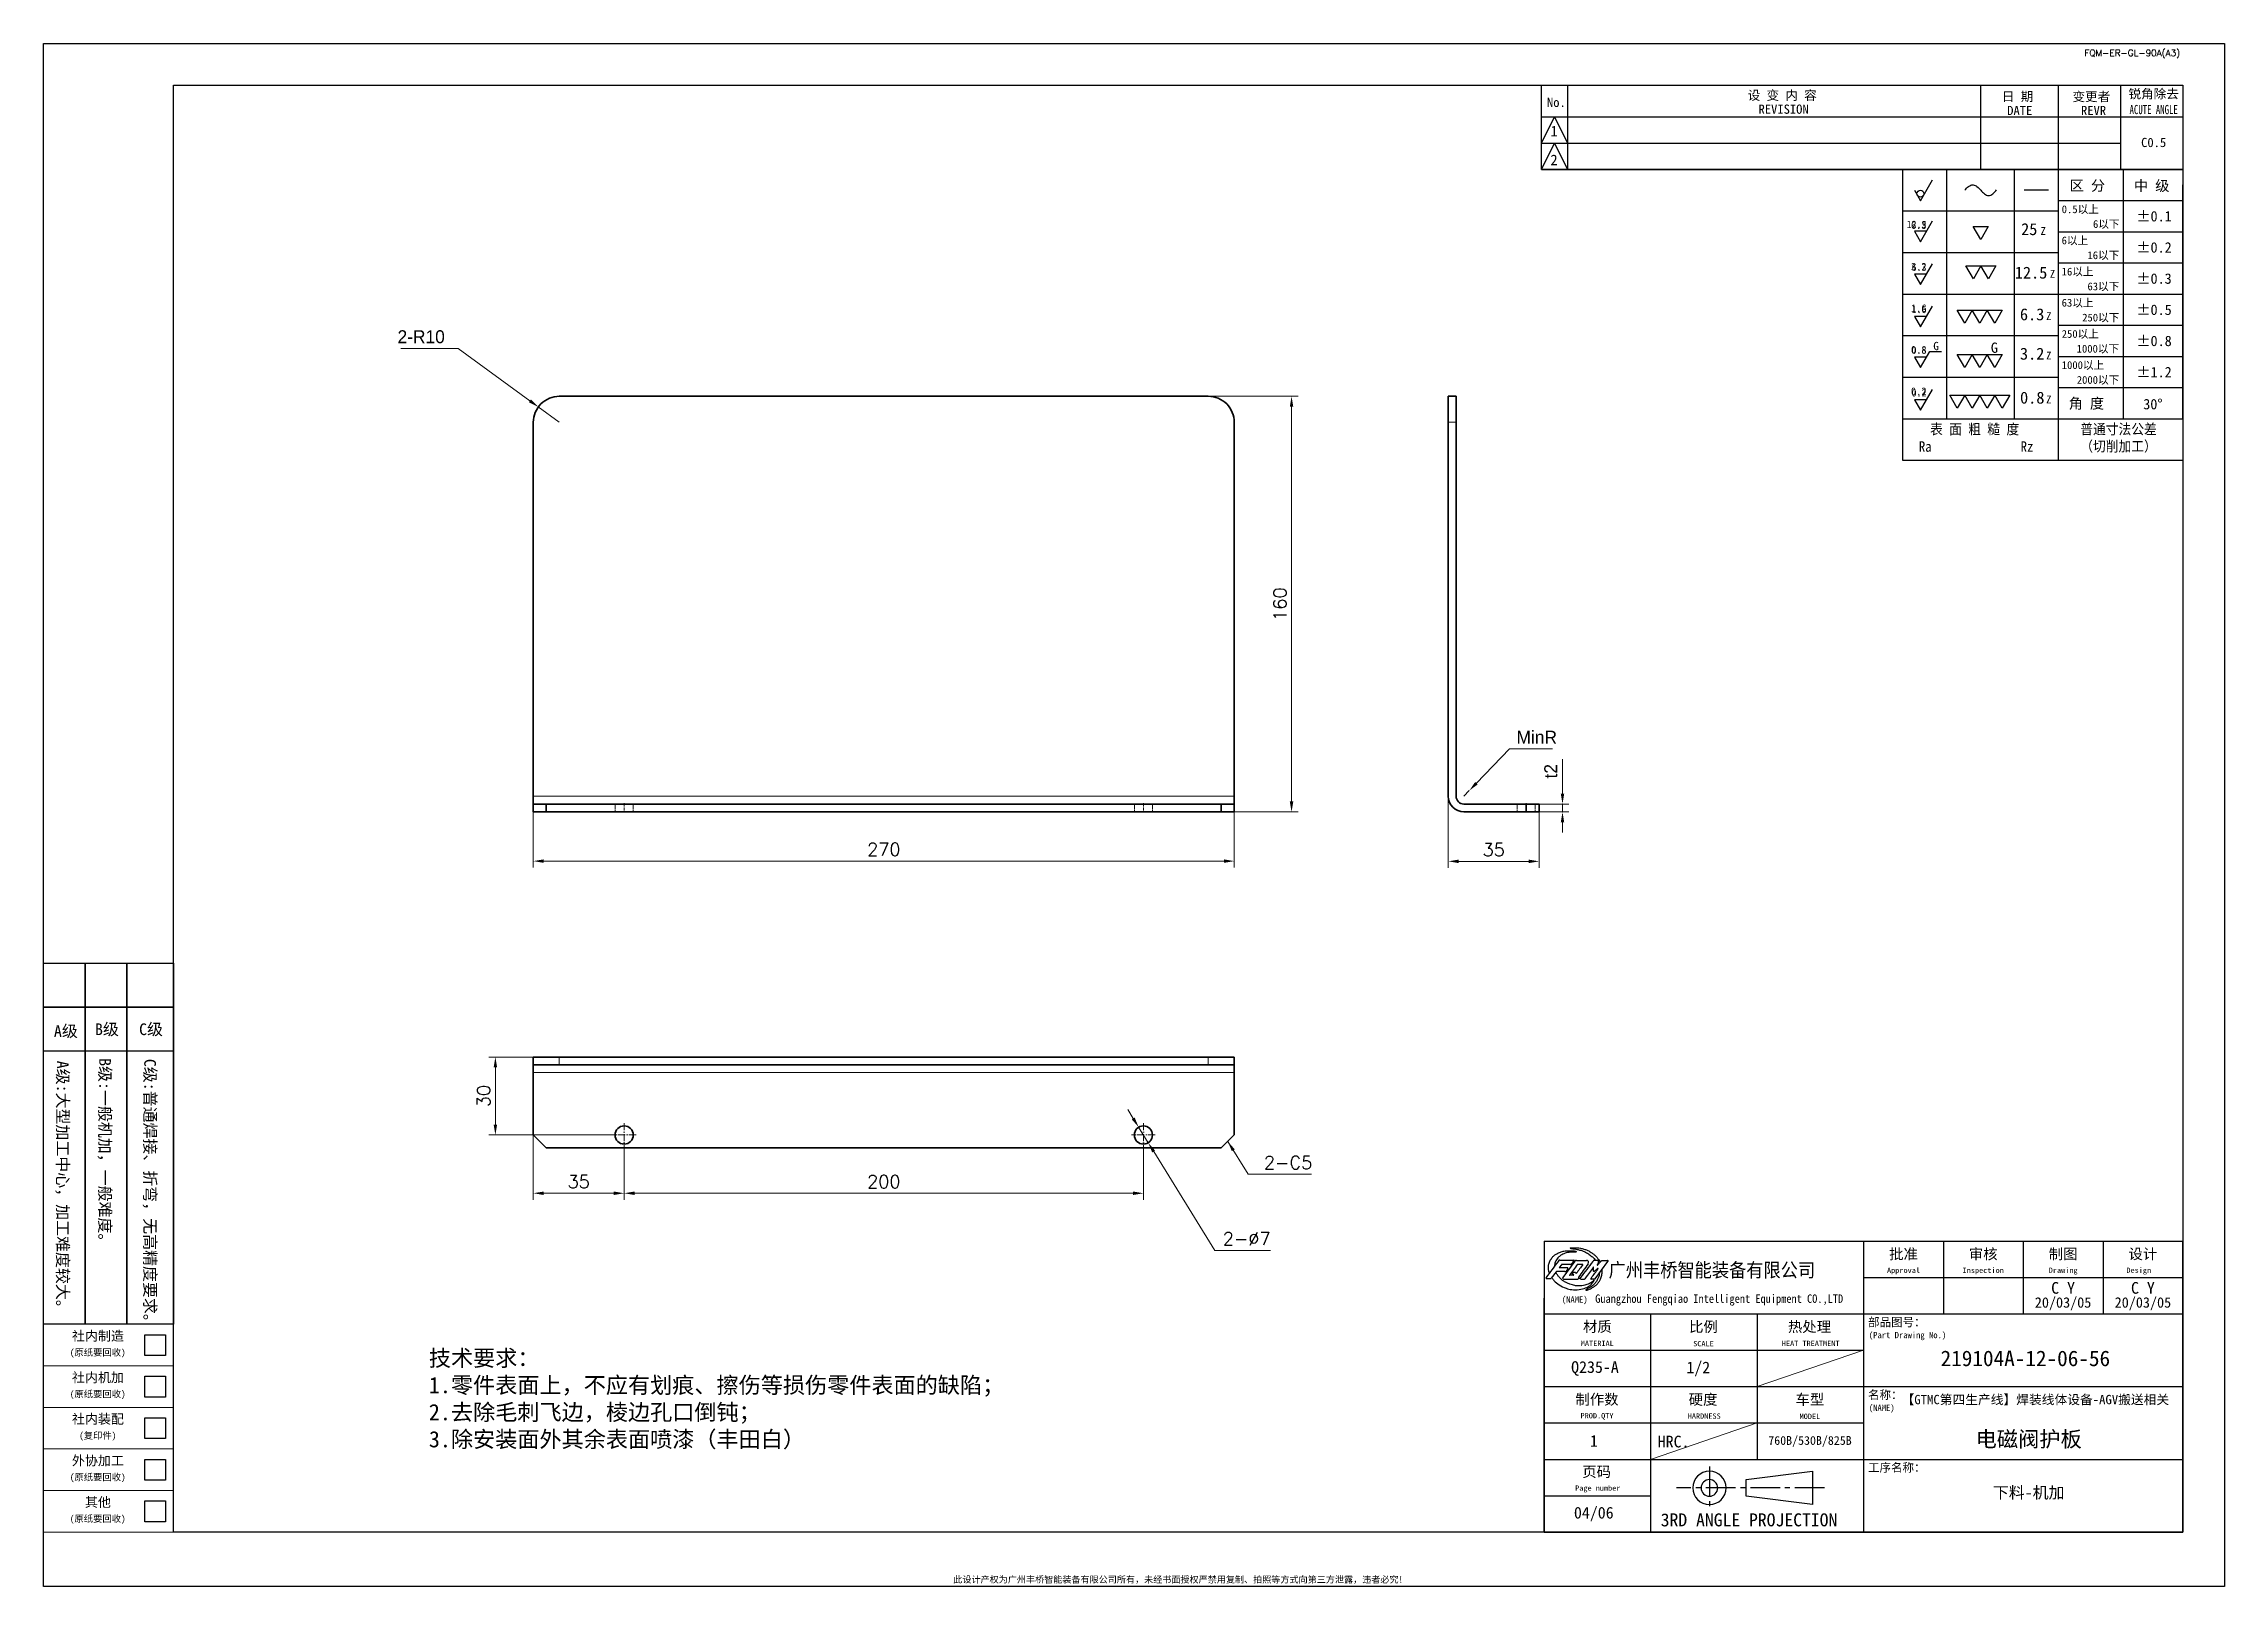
# Model space of a CAD drawing. Header units: millimetres. Extents: x -168473 to -148463, y 295526 to 306160.
# Drawn here: x -163301 to -162461, y 304526 to 305120 of the extents above; entities that cross this region are included whole.
import ezdxf
from ezdxf.enums import TextEntityAlignment as Align

# ---------------------------------------------------------------- set-up
doc = ezdxf.new("R2010")
doc.units = ezdxf.units.MM
for name, pattern in [('CENTER2', [28.575, 19.05, -3.175, 3.175, -3.175]), ('DASHDOT', [18.5, 12, -3, 0.5, -3]), ('DASHED', [15, 12, -3])]:
    doc.linetypes.add(name, pattern=pattern)
for name, color, linetype, lineweight in [('A3', 3, 'Continuous', 20), ('图框', 7, 'Continuous', 20), ('尺寸线', 3, 'Continuous', 13), ('文字', 1, 'Continuous', 13), ('细实线', 4, 'Continuous', 25)]:
    doc.layers.add(name, color=color, linetype=linetype, lineweight=lineweight)
doc.layers.add('MARK', color=7, linetype='Continuous')
doc.styles.add('CH-1', font='')
doc.styles.add('MX_NOTE_STANDARD', font='txt.shx', dxfattribs={"bigfont": 'extfont.shx'})
doc.styles.get("Standard").update_dxf_attribs({"font": 'txt', "bigfont": 'gbcbig.shx'})
doc.styles.get('CH-1').set_extended_font_data('SimSun')
doc.dimstyles.new('副本02', dxfattribs={"dimscale": 2, "dimtxt": 2.5, "dimasz": 2, "dimexe": 1.25, "dimexo": 0, "dimgap": 1, "dimtad": 1, "dimdsep": 46, "dimtxsty": 'Standard', "dimcen": 0.5, "dimclrd": 3, "dimclre": 3, "dimclrt": 1, "dimadec": 1, "dimazin": 2, "dimtfac": 1, "dimtmove": 0, "dimatfit": 3, "dimfxl": 0, "dimtolj": 1, "dimlwd": -1, "dimlwe": -1, "dimarcsym": 0})
doc.dimstyles.new('副本02$3', dxfattribs={"dimscale": 2, "dimtxt": 2.5, "dimasz": 2, "dimexe": 1.25, "dimexo": 0, "dimgap": 1, "dimtad": 1, "dimtoh": 1, "dimdsep": 46, "dimtxsty": 'Standard', "dimcen": 0.5, "dimclrd": 3, "dimclre": 3, "dimclrt": 1, "dimadec": 1, "dimazin": 2, "dimtfac": 1, "dimtmove": 0, "dimatfit": 3, "dimfxl": 0, "dimtolj": 1, "dimlwd": -1, "dimlwe": -1, "dimarcsym": 0})
doc.dimstyles.new('副本02$4', dxfattribs={"dimscale": 2, "dimtxt": 2.5, "dimasz": 2, "dimexe": 1.25, "dimexo": 0, "dimgap": 1, "dimtad": 1, "dimtih": 1, "dimtoh": 1, "dimdsep": 46, "dimtxsty": 'Standard', "dimcen": 0.5, "dimclrd": 3, "dimclre": 3, "dimclrt": 1, "dimadec": 1, "dimazin": 2, "dimtfac": 1, "dimtmove": 0, "dimatfit": 3, "dimfxl": 0, "dimtolj": 1, "dimlwd": -1, "dimlwe": -1, "dimarcsym": 0})

msp = doc.modelspace()

# ---------------------------------------------------------------- texts
at = {"layer": '尺寸线', "color": 1, "attachment_point": 7}
for s, insert, char_height, width in [('\\A1;2-C5', (-162830.63, 304687.068), 5, 22.13983), ('\\A1;{\\fSimSun|b0|i0|c134|p2;\\Q0;\\P技术要求：\\P1.零件表面上，不应有划痕、擦伤等损伤零件表面的缺陷；\\P2.去除毛刺飞边，棱边孔口倒钝；\\P3.除安装面外其余表面喷漆（丰田白）}', (-163152.281, 304579.11), 6.25, 457.01301)]:
    msp.add_mtext(s, dxfattribs=dict(at, insert=insert, char_height=char_height, width=width))
at = {"layer": '文字', "color": 1, "linetype": 'Continuous', "style": 'CH-1'}
for s, height, p in [('Q235-A', 4.5, (-162703.118, 304610.306, -500.161)), ('1/2', 4.5, (-162663.325, 304610.306, -500.161)), ('219104A-12-06-56', 6, (-162537.329, 304614.136, -500.161)), ('【GTMC第四生产线】焊装线体设备-AGV搬送相关', 3.6, (-162533.48, 304598.39)), ('1', 4.5, (-162703.501, 304582.393, -500.161)), ('电磁阀护板', 6, (-162536.053, 304583.216, -500.161)), ('04/06', 4.5, (-162703.562, 304554.393, -500.161))]:
    msp.add_text(s, height=height, dxfattribs=at).set_placement(p, align=Align.MIDDLE)

# ---------------------------------------------------------------- blocks, each defined once
blk = doc.blocks.new('A$C2CD672AE')
for p, q in [((-218.5, -289), (-218.5, 8)), ((-218.5, 8), (201.5, 8)), ((201.5, 8), (201.5, -289)), ((-193.5, 0), (193.5, 0)), ((-193.5, -278.55), (-193.5, 0)), ((69.95, -16.21), (69.95, 0)), ((69.95, 0), (181.5, 0)), ((69.95, 0), (181.5, 0)), ((69.95, 0), (181.5, 0)), ((69.95, 0), (181.5, 0)), ((75.02, 0), (75.02, -16.21)), ((154.5, 0), (154.5, -16.21)), ((154.5, 0), (154.5, -16.21)), ((154.5, 0), (154.5, -16.21)), ((154.5, 0), (154.5, -16.21)), ((154.5, 0), (154.5, -16.21)), ((169.5, 0), (169.5, -16.21)), ((169.5, 0), (169.5, -16.21)), ((169.5, 0), (169.5, -16.21)), ((169.5, 0), (169.5, -16.21)), ((169.5, 0), (169.5, -16.21)), ((181.5, 0), (181.5, -16.21)), ((181.5, 0), (181.5, -16.21)), ((181.5, 0), (181.5, -16.21)), ((181.5, 0), (181.5, -16.21)), ((181.5, 0), (181.5, -16.21)), ((193.5, 0), (193.5, -278.55)), ((69.95, -11.14), (72.49, -6.07)), ((69.95, -6.07), (181.5, -6.07)), ((69.95, -6.07), (181.5, -6.07)), ((69.95, -6.07), (181.5, -6.07)), ((69.95, -6.07), (181.5, -6.07)), ((72.49, -6.07), (75.02, -11.14)), ((181.5, -6.07), (193.5, -6.07)), ((181.5, -6.07), (193.5, -6.07)), ((181.5, -6.07), (193.5, -6.07)), ((181.5, -6.07), (193.5, -6.07)), ((69.95, -16.21), (72.49, -11.14)), ((69.95, -11.14), (181.5, -11.14)), ((69.95, -11.14), (181.5, -11.14)), ((69.95, -11.14), (181.5, -11.14)), ((69.95, -11.14), (181.5, -11.14)), ((72.49, -11.14), (75.02, -16.21)), ((69.95, -16.21), (193.5, -16.21)), ((193.5, -16.21), (69.95, -16.21)), ((69.95, -16.21), (193.5, -16.21)), ((193.5, -278.55), (-193.5, -278.55)), ((201.5, -289), (-218.5, -289))]:
    blk.add_line(p, q)
at = {"style": 'CH-1'}
for s, height, p in [('No.', 1.775, (72.85, -3.33)), ('设 变 内 容', 1.775, (116.34, -1.91)), ('REVISION', 1.775, (116.61, -4.62)), ('日 期', 1.775, (161.67, -2.16)), ('DATE', 1.775, (162.09, -4.87)), ('变更者', 1.775, (175.88, -2.16)), ('REVR', 1.775, (176.3, -4.87)), ('锐角除去', 1.775, (187.88, -1.63)), ('1', 2.03, (72.4, -8.84)), ('C0.5', 1.775, (187.88, -11.03)), ('2', 2.03, (72.4, -14.39))]:
    blk.add_text(s, height=height, dxfattribs=at).set_placement(p, align=Align.MIDDLE)
at = {"style": 'CH-1', "width": 0.7}
blk.add_text('ACUTE ANGLE', height=1.7746, dxfattribs=at).set_placement((187.88, -4.69), align=Align.MIDDLE)
at = {"char_height": 1.25}
for s, insert, width, attachment_point in [('{\\Ftxt,@extfont2|c134;FQM-ER-GL-90A(A3)}', (183.75, 6), 39, 5), ('{\\fSimSun|b1|i0|c134|p2;此设计产权为广州丰桥智能装备有限公司所有，未经书面授权严禁用复制、拍照等方式向第三方泄露，违者必究!}', (0, -288.5), 387, 8)]:
    blk.add_mtext(s, dxfattribs=dict(at, insert=insert, width=width, attachment_point=attachment_point))
blk = doc.blocks.new('A$C32AF00EF')
for p, q in [((-1.44, 2.5), (0, 0)), ((0, 0), (2.89, 5))]:
    blk.add_line(p, q)
blk.add_circle((0, 1.67), 0.833)
blk = doc.blocks.new('A$C553B2148')
for p, q in [((1.44, 0), (-1.44, 0)), ((-1.44, 0), (0, -2.5)), ((0, -2.5), (2.89, 2.5))]:
    blk.add_line(p, q)
at = {"style": 'MX_NOTE_STANDARD'}
blk.add_attdef('12.5', text='', height=1.75, dxfattribs=at).set_placement((1.44, 0.28), align=Align.BOTTOM_RIGHT)
blk = doc.blocks.new('A$C1377093C')
for p, q in [((0, 0), (-1.44, 2.5)), ((-1.44, 2.5), (1.44, 2.5)), ((1.44, 2.5), (0, 0))]:
    blk.add_line(p, q)
blk = doc.blocks.new('A$C6D2D6B6B')
for p, q in [((0, 0), (-1.44, 2.5)), ((-1.44, 2.5), (1.44, 2.5)), ((1.44, 2.5), (0, 0)), ((1.44, 2.5), (4.33, 2.5)), ((2.89, 0), (1.44, 2.5)), ((4.33, 2.5), (2.89, 0))]:
    blk.add_line(p, q)
blk = doc.blocks.new('A$C62DD302B')
for p, q in [((-2.89, 0), (-4.33, 2.5)), ((-4.33, 2.5), (-1.44, 2.5)), ((-1.44, 2.5), (-2.89, 0)), ((-1.44, 2.5), (1.44, 2.5)), ((0, 0), (-1.44, 2.5)), ((1.44, 2.5), (0, 0)), ((2.89, 0), (1.44, 2.5)), ((1.44, 2.5), (4.33, 2.5)), ((4.33, 2.5), (2.89, 0))]:
    blk.add_line(p, q)
blk = doc.blocks.new('A$C077E39D2')
for p, q in [((-4.33, -2.5), (-5.77, 0)), ((-5.77, 0), (-2.89, 0)), ((-2.89, 0), (-4.33, -2.5)), ((-2.89, 0), (0, 0)), ((-1.44, -2.5), (-2.89, 0)), ((0, 0), (-1.44, -2.5)), ((1.44, -2.5), (0, 0)), ((0, 0), (2.89, 0)), ((2.89, 0), (1.44, -2.5)), ((4.33, -2.5), (2.89, 0)), ((2.89, 0), (5.77, 0)), ((5.77, 0), (4.33, -2.5))]:
    blk.add_line(p, q)
blk = doc.blocks.new('A$C09D43E00')
for p, q in [((1.15, 2), (-1.15, 2)), ((-1.15, 2), (0, 0)), ((0, 0), (1.78, 3.08)), ((1.78, 3.08), (4.07, 3.08))]:
    blk.add_line(p, q)
at = {"style": 'MX_NOTE_STANDARD'}
blk.add_attdef('12.5', text='', height=1.4, dxfattribs=at).set_placement((1.15, 2.22), align=Align.BOTTOM_RIGHT)
at = {"layer": '细实线', "color": 0, "style": 'CH-1'}
blk.add_text('G', height=1.6, dxfattribs=at).set_placement((2.47, 3.33))
blk = doc.blocks.new('A$C339E5D7D')
for p, q in [((-2.89, 0), (-4.33, 2.5)), ((-4.33, 2.5), (-1.44, 2.5)), ((-1.44, 2.5), (-2.89, 0)), ((-1.44, 2.5), (1.44, 2.5)), ((0, 0), (-1.44, 2.5)), ((1.44, 2.5), (0, 0)), ((2.89, 0), (1.44, 2.5)), ((1.44, 2.5), (4.33, 2.5)), ((4.33, 2.5), (2.89, 0))]:
    blk.add_line(p, q)
at = {"layer": '细实线', "color": 0, "style": 'CH-1'}
blk.add_text('G', height=2, dxfattribs=at).set_placement((2.13, 2.81))
blk = doc.blocks.new('54')
for p, q in [((5360.79, 6053.19), (5468.79, 6053.19)), ((5468.79, 6047.19), (5468.79, 5957.19)), ((5468.79, 6047.19), (5468.79, 5957.19)), ((5468.79, 5957.19), (5468.79, 6047.19)), ((5468.79, 6047.19), (5468.79, 5957.19)), ((5468.79, 6047.19), (5468.79, 5957.19)), ((5468.79, 6047.19), (5468.79, 5957.19)), ((5468.79, 6047.19), (5468.79, 5957.19)), ((5468.79, 6047.19), (5468.79, 5957.19)), ((5468.79, 6047.19), (5468.79, 5957.19)), ((5468.79, 5957.19), (5468.79, 6047.19)), ((5468.79, 6047.19), (5468.79, 5957.19)), ((5468.79, 6047.19), (5468.79, 5957.19)), ((5468.79, 6047.19), (5468.79, 5957.19)), ((5468.79, 6047.19), (5468.79, 5957.19))]:
    blk.add_line(p, q)
at = {"layer": '细实线', "color": 0, "linetype": 'Continuous'}
for p, q in [((5360.79, 6053.19), (5360.79, 5941.19)), ((5377.79, 6053.19), (5377.79, 5957.19)), ((5403.79, 6053.19), (5403.79, 5957.19)), ((5420.79, 6053.19), (5420.79, 5941.19)), ((5445.79, 6053.19), (5445.79, 5957.19)), ((5468.79, 6053.19), (5468.79, 5941.19)), ((5407.7, 6045.29), (5417.04, 6045.29)), ((5420.79, 6041.19), (5468.79, 6041.19)), ((5468.79, 6047.19), (5468.79, 5957.19)), ((5468.79, 6047.19), (5468.79, 5957.19)), ((5468.79, 6047.19), (5468.79, 5957.19)), ((5360.79, 6037.19), (5420.79, 6037.19)), ((5420.79, 6029.19), (5468.79, 6029.19)), ((5360.79, 6021.19), (5420.79, 6021.19)), ((5420.79, 6017.19), (5468.79, 6017.19)), ((5360.79, 6005.19), (5420.79, 6005.19)), ((5420.79, 6005.19), (5468.79, 6005.19)), ((5420.79, 5993.19), (5468.79, 5993.19)), ((5360.79, 5989.19), (5420.79, 5989.19)), ((5420.79, 5981.19), (5468.79, 5981.19)), ((5360.79, 5973.19), (5420.79, 5973.19)), ((5420.79, 5969.19), (5468.79, 5969.19)), ((5360.79, 5957.19), (5468.79, 5957.19)), ((5360.79, 5957.19), (5468.79, 5957.19)), ((5360.79, 5941.19), (5468.79, 5941.19))]:
    blk.add_line(p, q, dxfattribs=at)
at = {"layer": '细实线', "color": 0, "linetype": 'Continuous', "start_tangent": (0.606347, 0.7952), "end_tangent": (0.584547, 0.81136)}
blk.add_spline([(5384.88, 6045.23), (5386.3, 6046.61), (5387.98, 6047.24), (5389.51, 6046.59), (5390.93, 6045.19), (5392.37, 6043.78), (5393.91, 6043.13), (5395.61, 6043.82), (5397.01, 6045.27)], degree=3, dxfattribs=at)
for name, p, xscale, yscale, zscale in [('A$C32AF00EF', (5367.73, 6041.13), 1.600000000000364, 1.600000000000364, 1.600000000000364), ('A$C1377093C', (5390.94, 6026.26), 2, 2, 2), ('A$C6D2D6B6B', (5388.15, 6011.08), 2, 2, 2), ('A$C62DD302B', (5390.57, 5993.94), 2, 2, 2), ('A$C077E39D2', (5390.57, 5966.26), 2, 2, 2)]:
    blk.add_blockref(name, p, dxfattribs=dict(xscale=xscale, yscale=yscale, zscale=zscale))
ref = blk.add_blockref('A$C553B2148', (5367.73, 6029.35), dxfattribs=dict(xscale=1.600000000000364, yscale=1.600000000000364, zscale=1.600000000000364))
ref.add_attrib('12.5', '12.5', dxfattribs={"height": 2.8, "style": 'CH-1'}).set_placement((5370.04, 6029.8), align=Align.BOTTOM_RIGHT)
ref = blk.add_blockref('A$C553B2148', (5367.73, 6012.86), dxfattribs=dict(xscale=1.600000000000364, yscale=1.600000000000364, zscale=1.600000000000364))
ref.add_attrib('12.5', '6.3', dxfattribs={"height": 2.8, "style": 'CH-1'}).set_placement((5370.04, 6013.31), align=Align.BOTTOM_RIGHT)
ref = blk.add_blockref('A$C553B2148', (5367.73, 5996.56), dxfattribs=dict(xscale=1.600000000000364, yscale=1.600000000000364, zscale=1.600000000000364))
ref.add_attrib('12.5', '1.6', dxfattribs={"height": 2.8, "style": 'CH-1'}).set_placement((5370.04, 5997.01), align=Align.BOTTOM_RIGHT)
at = {"lineweight": 35}
ref = blk.add_blockref('A$C09D43E00', (5367.73, 5976.92), dxfattribs=dict(at, xscale=2, yscale=2, zscale=2))
ref.add_attrib('12.5', '0.8', dxfattribs={"height": 2.8, "style": 'CH-1'}).set_placement((5370.04, 5981.37), align=Align.BOTTOM_RIGHT)
at = {"lineweight": 35, "xscale": 2, "yscale": 2, "zscale": 2}
blk.add_blockref('A$C339E5D7D', (5390.57, 5976.92), dxfattribs=at)
ref = blk.add_blockref('A$C553B2148', (5367.73, 5964.47), dxfattribs=dict(xscale=1.600000000000364, yscale=1.600000000000364, zscale=1.600000000000364))
ref.add_attrib('12.5', '0.2', dxfattribs={"height": 2.8, "style": 'CH-1'}).set_placement((5370.04, 5964.92), align=Align.BOTTOM_RIGHT)
at = {"style": 'CH-1', "width": 0.9}
for s, p in [('表 面 粗 糙 度', (5388.59, 5953.25)), ('普通寸法公差', (5444.02, 5953.25)), ('Ra              Rz', (5389.17, 5946.45)), ('（切削加工）', (5444.02, 5946.67))]:
    blk.add_text(s, height=4, dxfattribs=at).set_placement(p, align=Align.MIDDLE)
at = {"layer": '细实线', "color": 0, "style": 'CH-1'}
for s, height, p in [('区 分', 4, (5432.03, 6046.97)), ('中 级', 4, (5456.79, 6046.97)), ('0.5以上', 3, (5429.3, 6037.89)), ('6以下', 3, (5439.3, 6032.14)), ('6以上', 3, (5427.22, 6025.89)), ('16以上', 3, (5428.26, 6013.89)), ('16以下', 3, (5438.2, 6020.14)), ('63以下', 3, (5438.2, 6008.14)), ('63以上', 3, (5428.26, 6001.89)), ('250以下', 3, (5437.19, 5996.14)), ('250以上', 3, (5429.3, 5989.89)), ('1000以下', 3, (5436.08, 5984.14)), ('1000以上', 3, (5430.33, 5977.89)), ('2000以下', 3, (5436.13, 5972.14)), ('角 度', 4, (5431.63, 5963.15))]:
    blk.add_text(s, height=height, dxfattribs=at).set_placement(p, align=Align.MIDDLE)
for s, height, p in [('6.3', 2.944, (5364.07, 6030.28)), ('25', 4.6, (5406.51, 6027.88)), ('%%P0.1', 4, (5450.91, 6033.15)), ('Z', 3, (5414, 6027.96)), ('%%P0.2', 4, (5450.91, 6021.15)), ('3.2', 2.944, (5364.07, 6014.28)), ('12.5', 4.6, (5404.08, 6011.13)), ('Z', 3, (5417.58, 6011.47)), ('%%P0.3', 4, (5450.91, 6009.15)), ('1.6', 2.944, (5364.07, 5998.28)), ('6.3', 4.6, (5406.05, 5995.09)), ('Z', 3, (5416.15, 5995.17)), ('%%P0.5', 4, (5450.91, 5997.15)), ('%%P0.8', 4, (5450.91, 5985.15)), ('0.8', 2.944, (5364.07, 5982.28)), ('3.2', 4.6, (5406.05, 5979.93)), ('Z', 3, (5416.15, 5980.01)), ('%%P1.2', 4, (5450.91, 5973.15)), ('0.2', 2.944, (5364.07, 5966.28)), ('0.8', 4.6, (5406.1, 5963)), ('Z', 3, (5416.15, 5963.08)), ('30°', 4, (5453.55, 5960.81))]:
    blk.add_text(s, height=height, dxfattribs=at).set_placement(p)
blk = doc.blocks.new('A$C34C2392C')
at = {"linetype": 'CENTER2', "ltscale": 0.3}
for p, q in [((16.64, 0), (-11.88, 0)), ((-5.53, 4.13), (-5.53, -4.13))]:
    blk.add_line(p, q, dxfattribs=at)
for p, q in [((1.54, 1.6), (14.34, 3.2)), ((1.54, -1.6), (1.54, 1.6)), ((14.34, 3.2), (14.34, -3.2)), ((14.34, -3.2), (1.54, -1.6))]:
    blk.add_line(p, q)
for radius in [3.2, 1.6]:
    blk.add_arc((-5.53, 0), radius, 0, 359.9894)
blk = doc.blocks.new('A$C67844AE1')
for p, q in [((-492, 112), (0, 112)), ((-246, 112), (-246, -112)), ((-184.5, 112), (-184.5, 56)), ((-123, 112), (-123, 56)), ((-61.5, 112), (-61.5, 56)), ((0, -112), (0, 112)), ((-492, 68), (-492, -112)), ((-492, 68), (-492, -112)), ((-492, -112), (-492, 68)), ((-492, 68), (-492, -112)), ((-492, 68), (-492, -112)), ((-492, 68), (-492, -112)), ((-492, 68), (-492, -112)), ((-492, 68), (-492, -112)), ((-492, 68), (-492, -112)), ((-492, -112), (-492, 68)), ((-492, 68), (-492, -112)), ((-492, 68), (-492, -112)), ((-492, 68), (-492, -112)), ((-492, 68), (-492, -112)), ((-246, 84), (0, 84)), ((-492, 56), (0, 56)), ((-410, 56), (-410, -112)), ((-328, 56), (-328, -56)), ((-492, 28), (-246, 28)), ((-492, 0), (0, 0)), ((-492, -28), (-246, -28)), ((-492, -56), (0, -56)), ((-492, -84), (-410, -84)), ((-492, -112), (0, -112))]:
    blk.add_line(p, q)
at = {"color": 4, "ltscale": 0.5}
for p, q in [((-482.7, 88.4), (-486.5, 83.4)), ((-478.7, 93.9), (-480.4, 91.7)), ((-468.4, 96.5), (-477.7, 84.1)), ((-473.8, 90.8), (-475.1, 88.9)), ((-469.3, 85.8), (-472.6, 85.8)), ((-469.2, 85.9), (-470.1, 87.3)), ((-467.8, 87.8), (-469.9, 87.8)), ((-467.8, 87.8), (-467.4, 87.1)), ((-467.1, 97.2), (-459.4, 97.2)), ((-451, 97.2), (-453.6, 97.2)), ((-452.7, 83.1), (-442.9, 96.3)), ((-447.5, 97.2), (-443.3, 97.2)), ((-487, 83.1), (-490.1, 83.1)), ((-477, 82.8), (-466, 82.8)), ((-463.8, 82.8), (-461.4, 82.8))]:
    blk.add_line(p, q, dxfattribs=at)
for centre, radius, start, end in [((-490.1, 83.7), 0.547, 143.2146, 270), ((-482.3, 88.1), 0.547, 90, 142.7804), ((-480, 96.4), 1.09, 90, 143.2146), ((-480.4, 91.7), 0.0547, 142.9576, 270), ((-478.7, 93.9), 0.0547, 90, 142.9576), ((-477, 83.6), 0.821, 143.1791, 270), ((-472.6, 85.8), 0.0547, 143.2802, 270), ((-471.7, 94.5), 0.547, 270, 322.847), ((-469.3, 85.8), 0.0547, 270, 30.8735), ((-469.2, 97.2), 0.219, 322.847, 90), ((-467.1, 95.6), 1.64, 90, 143.1791), ((-467.4, 87.1), 0.0547, 209.8404, 323.8117), ((-466.4, 94.1), 0.0547, 90, 143.2802), ((-462.2, 94.1), 0.0547, 323.8117, 90), ((-459.4, 95.6), 1.64, 323.504, 90), ((-454.1, 91.8), 0.137, 354.5829, 143.4402), ((-453.6, 96.7), 0.547, 90, 142.7605), ((-450.5, 90.9), 0.137, 323.3038, 127.2693), ((-443.3, 96.6), 0.547, 323.5154, 90), ((-487, 83.7), 0.547, 270, 322.7804), ((-463.8, 83.4), 0.547, 142.7605, 270), ((-461.4, 83.6), 0.821, 270, 323.3415), ((-455.8, 83.1), 0.274, 143.387, 270), ((-453.1, 83.4), 0.547, 270, 323.5154)]:
    blk.add_arc(centre, radius, start, end, dxfattribs=at)
at = {"color": 3, "ltscale": 0.5}
for points, knots in [([(-488, 87.4), (-488.3, 88.2), (-488.6, 89.5), (-488.8, 91.4), (-488.7, 93), (-488.5, 94.5), (-488, 95.9), (-487.3, 97.3), (-486.5, 98.5), (-485.6, 99.9), (-484.1, 101.2), (-482.1, 102.5), (-479.6, 103.7), (-476.6, 104.5), (-473.5, 104.7), (-470.8, 104.7), (-469, 104.5), (-468.1, 104.3), (-467.6, 104.2), (-467.4, 104.1), (-467.4, 103.8), (-467.5, 103.6), (-467.7, 103.6), (-467.8, 103.6)], [0.033361, 0.033361, 0.033361, 0.033361, 0.471833, 0.793856, 1.06763, 1.327784, 1.632518, 1.904259, 2.171672, 2.434164, 2.811787, 3.221221, 3.771763, 4.287691, 4.918993, 5.487196, 5.736969, 5.935719, 6.004988, 6.011363, 6.068145, 6.111246, 6.151841, 6.151841, 6.151841, 6.151841]), ([(-467.8, 103.6), (-468.7, 103.6), (-471.1, 103.6), (-474.8, 103.2), (-478.3, 101.8), (-481.1, 99.8), (-483, 97.3), (-484, 94.8), (-484, 93.4), (-483.9, 92.9)], [0, 0, 0, 0, 0.511401, 1.333961, 2.006207, 2.544799, 3.201133, 3.690752, 3.982461, 3.982461, 3.982461, 3.982461]), ([(-471.9, 106.8), (-471.9, 106.8), (-471.9, 106.9), (-471.1, 106.9), (-470.1, 107), (-468.3, 106.9), (-466.3, 106.9), (-463.9, 106.7), (-461.4, 105.9), (-458.9, 105.1), (-456.8, 104), (-455, 102.8), (-453.4, 101.6), (-451.6, 99.9), (-450.3, 98.1), (-449.4, 96.7), (-449.1, 95.9), (-449, 95.7)], [0, 0, 0, 0, 0.013513, 0.041806, 0.340693, 0.661167, 1.001786, 1.450195, 1.93793, 2.441413, 2.919246, 3.201062, 3.624217, 4.053268, 4.510623, 4.853859, 4.962074, 4.962074, 4.962074, 4.962074]), ([(-453.9, 81.8), (-454.2, 81.5), (-455.1, 80.3), (-457.5, 79.1), (-460.3, 78.2), (-463.1, 77.6), (-465.7, 77.6), (-468.2, 77.7), (-470.3, 78.3), (-472.4, 78.9), (-474.6, 79.8), (-476.8, 81.1), (-479, 82.6), (-480.7, 84.6), (-482.1, 86.3), (-482.8, 87.5), (-483, 88)], [0, 0, 0, 0, 0.227272, 0.804496, 1.430419, 1.862632, 2.367125, 2.88024, 3.204387, 3.579335, 4.036384, 4.516387, 4.985288, 5.507707, 5.907232, 6.223175, 6.223175, 6.223175, 6.223175]), ([(-449.4, 87.5), (-449.5, 86.9), (-449.6, 86.1), (-449.9, 84.8), (-450.4, 83.8), (-450.8, 82.6), (-451.5, 81.6), (-452.2, 80.2), (-453.2, 79.2), (-454.3, 78), (-455.6, 77.1), (-457, 76.1), (-458.4, 75.4), (-459.2, 74.9), (-459.9, 74.7), (-459.9, 74.2), (-459.7, 74.2), (-459.5, 74.2)], [0.004933, 0.004933, 0.004933, 0.004933, 0.333622, 0.498315, 0.724349, 0.934741, 1.17012, 1.401267, 1.780901, 1.94954, 2.292483, 2.648069, 2.865789, 3.139575, 3.199954, 3.253921, 3.331828, 3.331828, 3.331828, 3.331828]), ([(-459.5, 74.2), (-459.1, 74.3), (-457.8, 74.6), (-455.9, 75.5), (-453.8, 76.8), (-452, 78), (-450.5, 79.8), (-449.2, 81.6), (-448.2, 83.9), (-447.3, 86.8), (-447.3, 89.1), (-447.3, 90.4)], [0, 0, 0, 0, 0.196818, 0.752706, 1.133972, 1.558354, 1.94217, 2.414014, 2.774875, 3.316286, 4.02771, 4.02771, 4.02771, 4.02771]), ([(-486.1, 83.9), (-485.6, 83.2), (-484.1, 81), (-480.4, 78), (-475.7, 75.7), (-470.4, 74.5), (-465.2, 74.6), (-460.4, 75.6), (-456.8, 77.7), (-454.7, 79.8), (-453.7, 81.1), (-453.4, 81.9), (-453.8, 82), (-453.8, 81.9), (-453.9, 81.8)], [0.008574, 0.008574, 0.008574, 0.008574, 0.511088, 1.461558, 2.551285, 3.372869, 4.408758, 5.360341, 6.07413, 6.646139, 6.965728, 7.014048, 7.055407, 7.097199, 7.097199, 7.097199, 7.097199])]:
    blk.add_open_spline(points, degree=3, knots=knots, dxfattribs=at)
blk.add_spline([(-471.9, 106.8), (-471.8, 106.5), (-471.3, 106.3), (-470, 106.2), (-468.7, 106), (-466.8, 105.7), (-464.7, 105.2), (-462.9, 104.7), (-461.1, 104), (-459.4, 103.1), (-457.9, 102.2), (-455.3, 100.3), (-454.1, 99.3), (-453.6, 98.7), (-452.3, 97.2)], degree=3, dxfattribs=at)
at = {"color": 4, "ltscale": 0.5}
for points, knots in [([(-480.8, 97), (-480.9, 96.9), (-481, 96.8), (-481.1, 96.7), (-484.3, 92.4), (-487.4, 88.2), (-490.6, 84)], [-0.084236, -0.084236, -0.084236, -0.084236, 0, 0, 0, 2.885251, 2.885251, 2.885251, 2.885251]), ([(-480, 97.5), (-479.8, 97.5), (-479.7, 97.5), (-479.5, 97.5), (-479.5, 97.5), (-479.5, 97.5), (-479.5, 97.5), (-476.4, 97.5), (-473.2, 97.5), (-470.1, 97.5), (-470.1, 97.5), (-470.1, 97.5), (-470.1, 97.5), (-469.8, 97.5), (-469.5, 97.5), (-469.2, 97.5)], [-0.077734, -0.077734, -0.077734, -0.077734, 0, 0, 0, 0, 0, 0, 1.729211, 1.729211, 1.729211, 1.729211, 1.729211, 1.729211, 1.885805, 1.885805, 1.885805, 1.885805]), ([(-471.7, 94), (-471.7, 94), (-471.7, 94), (-471.8, 94), (-471.8, 94), (-471.8, 94), (-471.8, 94), (-474.1, 94), (-476.4, 94), (-478.7, 94)], [-0.012966, -0.012966, -0.012966, -0.012966, 0, 0, 0, 0, 0, 0, 1.257183, 1.257183, 1.257183, 1.257183]), ([(-469, 97.1), (-469.2, 96.9), (-469.4, 96.7), (-469.5, 96.5), (-469.5, 96.5), (-469.5, 96.5), (-469.5, 96.5), (-470, 95.8), (-470.6, 95.1), (-471.1, 94.4), (-471.1, 94.4), (-471.1, 94.4), (-471.1, 94.4), (-471.2, 94.3), (-471.2, 94.3), (-471.3, 94.2)], [-0.1423966, -0.1423966, -0.1423966, -0.1423966, 0, 0, 0, 0, 0, 0, 0.4822707, 0.4822707, 0.4822707, 0.4822707, 0.4822707, 0.4822707, 0.529029, 0.529029, 0.529029, 0.529029]), ([(-469.9, 87.8), (-470, 87.8), (-470, 87.8), (-470.1, 87.7), (-470.2, 87.7), (-470.2, 87.6), (-470.2, 87.5), (-470.1, 87.4), (-470.1, 87.3), (-470.1, 87.3)], [0, 0, 0, 0, 0.0189462, 0.0330559, 0.0436533, 0.0575788, 0.0766083, 0.0956988, 0.1082528, 0.1082528, 0.1082528, 0.1082528]), ([(-454.1, 97), (-454.2, 96.8), (-454.4, 96.6), (-454.5, 96.4), (-457.7, 92.2), (-460.8, 88.1), (-464, 84), (-464, 83.9), (-464.1, 83.8), (-464.2, 83.7)], [-0.140102, -0.140102, -0.140102, -0.140102, 0, 0, 0, 2.844058, 2.844058, 2.844058, 2.913465, 2.913465, 2.913465, 2.913465]), ([(-456, 83.3), (-455.9, 83.5), (-455.7, 83.7), (-455.6, 83.9), (-455.6, 83.9), (-455.6, 83.9), (-455.6, 83.9), (-453.8, 86.2), (-452.1, 88.5), (-450.4, 90.9)], [-0.132838, -0.132838, -0.132838, -0.132838, 0, 0, 0, 0, 0, 0, 1.591518, 1.591518, 1.591518, 1.591518]), ([(-451, 97.2), (-451, 97.2), (-450.8, 97.2), (-450.4, 97), (-450.2, 96.5), (-450.3, 95.9), (-450.5, 95.2), (-450.8, 94.5), (-451, 94), (-451.1, 93.7), (-451.1, 93.6), (-451, 93.6), (-450.8, 93.6), (-450.5, 94), (-450, 94.6), (-449.2, 95.5), (-448.6, 96.3), (-448, 96.8), (-447.7, 97.1), (-447.5, 97.2)], [0, 0, 0, 0, 0.047379, 0.11361, 0.198731, 0.32589, 0.467244, 0.599055, 0.733672, 0.758899, 0.77069, 0.790267, 0.820293, 0.867992, 1.054564, 1.278066, 1.476304, 1.62487, 1.711224, 1.711224, 1.711224, 1.711224])]:
    blk.add_open_spline(points, degree=3, knots=knots, dxfattribs=at)
for points in [[(-476, 88.6), (-478.1, 88.6), (-480.2, 88.6), (-482.3, 88.6)], [(-474.4, 91.6), (-476.4, 91.6), (-478.4, 91.6), (-480.4, 91.6)], [(-466.4, 94.2), (-468.5, 91.4), (-470.5, 88.6), (-472.6, 85.9)], [(-462.2, 94.1), (-463.9, 91.8), (-465.6, 89.4), (-467.3, 87.1)], [(-466.4, 94.2), (-465, 94.2), (-463.6, 94.2), (-462.2, 94.2)], [(-458.1, 94.6), (-460.6, 91.2), (-463.1, 87.8), (-465.6, 84.4)], [(-454.2, 91.9), (-456, 89.4), (-457.9, 86.9), (-460.7, 83.1)], [(-454.1, 89.6), (-454.1, 90.3), (-454, 91.1), (-453.9, 91.8)], [(-453.1, 89.1), (-452.3, 89.7), (-451.4, 90.4), (-450.6, 91.1)], [(-455.8, 82.9), (-454.9, 82.9), (-454, 82.9), (-453.1, 82.9)]]:
    blk.add_open_spline(points, degree=3, dxfattribs=at)
for points in [[(-476, 88.6), (-475.6, 88.6), (-475.4, 88.7), (-475.3, 88.7), (-475.1, 88.9)], [(-473.8, 90.8), (-473.7, 91), (-473.7, 91.2), (-473.8, 91.4), (-474, 91.5), (-474.2, 91.6), (-474.4, 91.6)], [(-465.6, 84.4), (-465.6, 84.3), (-465.6, 84.2), (-465.5, 84), (-465.4, 83.8), (-465.2, 83.4), (-465.1, 83.3), (-465.1, 83.1), (-465.4, 83), (-465.7, 82.9), (-466, 82.8)], [(-454.1, 89.6), (-454.2, 89.2), (-454.1, 89), (-454, 88.8), (-453.8, 88.8), (-453.6, 88.8), (-453.4, 88.9), (-453.1, 89.1)]]:
    blk.add_spline(points, degree=3, dxfattribs=at)
at = {"layer": '细实线', "color": 0, "linetype": 'Continuous'}
for p, q in [((-492, 112), (-492, 56)), ((-492, 68), (-492, -112)), ((-492, 68), (-492, -112)), ((-492, 68), (-492, -112))]:
    blk.add_line(p, q, dxfattribs=at)
at = {"lineweight": 35, "xscale": 4, "yscale": 4, "zscale": 4}
blk.add_blockref('A$C34C2392C', (-342.6, -78), dxfattribs=at)
at = {"style": 'CH-1'}
for s, height, p in [('批准', 8.11, (-215.2, 102.3)), ('审核', 8.11, (-153.8, 102.3)), ('制图', 8.11, (-92.2, 102.3)), ('设计', 8.11, (-30.8, 102.3)), ('Approval', 4.06, (-215.2, 89.1)), ('Inspection', 4.06, (-153.8, 89.1)), ('Drawing', 4.06, (-92.2, 89.1)), ('Design  ', 4.06, (-30.8, 89.1)), ('比例', 8.11, (-369.3, 46.3)), ('MATERIAL', 4.06, (-451.1, 33.3)), ('SCALE', 4.06, (-369.3, 33.1)), ('制作数', 8.11, (-451.3, -9.7)), ('车型', 8.11, (-287.3, -9.7)), ('PROD.QTY', 4.06, (-451.3, -22.9)), ('MODEL', 4.06, (-287.3, -22.9)), ('3RD ANGLE PROJECTION', 10, (-334.2, -102.6))]:
    blk.add_text(s, height=height, dxfattribs=at).set_placement(p, align=Align.MIDDLE)
at = {"lineweight": 35, "style": 'CH-1'}
for s, height, p in [('(NAME)', 4.87, (-478.4, 64.7)), ('部品图号：', 6.49, (-242.5, 46.4)), ('(Part Drawing No.)', 4.868, (-241.9, 37.3)), ('名称：', 6.49, (-242.5, -9.6)), ('(NAME)', 4.87, (-241.9, -18.7)), ('工序名称：', 6.49, (-242.5, -65.6))]:
    blk.add_text(s, height=height, dxfattribs=at).set_placement(p)
at = {"style": 'CH-1'}
blk.add_text('材质', height=8.11, dxfattribs=at).set_placement((-462.1, 42.2))
at = {"lineweight": 35, "style": 'CH-1'}
for s, height, p in [('热处理', 8.11, (-287.6, 46.3)), ('HEAT TREATMENT', 4.055, (-286.7, 33.3)), ('硬度', 8.11, (-369.6, -9.7)), ('HARDNESS', 4.06, (-368.7, -22.7)), ('HRC.', 9, (-392.3, -42.3, -1000.3)), ('页码', 8.11, (-451.6, -65.7)), ('Page number', 4.055, (-450.7, -78.7))]:
    blk.add_text(s, height=height, dxfattribs=at).set_placement(p, align=Align.MIDDLE)
at = {"layer": 'MARK', "style": 'CH-1', "width": 0.9}
blk.add_text('广州丰桥智能装备有限公司', height=10.8, dxfattribs=at).set_placement((-442.4, 84.4))
at = {"layer": 'MARK', "insert": (-452.7, 71), "char_height": 6.5, "width": 556.951, "attachment_point": 1, "style": 'CH-1'}
blk.add_mtext('{\\W0.9;Guangzhou Fengqiao Intelligent Equipment CO.,LTD}', dxfattribs=at)
blk = doc.blocks.new('fenlei')
at = {"layer": '图框'}
for points in [[(-25, 32), (0, 32), (0, 40), (-25, 40)], [(-25, 24), (0, 24), (0, 32), (-25, 32)], [(-25, 16), (0, 16), (0, 24), (-25, 24)], [(-25, 8), (0, 8), (0, 16), (-25, 16)], [(-25, 0), (0, 0), (0, 8), (-25, 8)]]:
    blk.add_lwpolyline(points, close=True, dxfattribs=at)
at = {"layer": '细实线'}
for points in [[(-5.5, 38), (-1.5, 38), (-1.5, 34), (-5.5, 34)], [(-5.5, 30), (-1.5, 30), (-1.5, 26), (-5.5, 26)], [(-5.5, 22), (-1.5, 22), (-1.5, 18), (-5.5, 18)], [(-5.5, 14), (-1.5, 14), (-1.5, 10), (-5.5, 10)], [(-5.5, 6), (-1.5, 6), (-1.5, 2), (-5.5, 2)]]:
    blk.add_lwpolyline(points, close=True, dxfattribs=at)
at = {"style": 'CH-1'}
for s, height, p in [('社内制造', 1.836, (-14.54, 37.8)), ('(原纸要回收)', 1.285, (-14.58, 34.52)), ('社内机加', 1.836, (-14.54, 29.8)), ('(原纸要回收)', 1.285, (-14.58, 26.52)), ('社内装配', 1.836, (-14.54, 21.8)), ('(复印件)', 1.285, (-14.58, 18.52)), ('外协加工', 1.836, (-14.54, 13.8)), ('(原纸要回收)', 1.285, (-14.58, 10.52)), ('其他', 1.836, (-14.54, 5.8)), ('(原纸要回收)', 1.285, (-14.58, 2.52))]:
    blk.add_text(s, height=height, dxfattribs=at).set_placement(p, align=Align.MIDDLE)
blk = doc.blocks.new('机加分类')
at = {"layer": '细实线'}
for p, q in [((-94, -8.5), (-94, 0)), ((-94, 0), (-86, 0)), ((-86, -8.5), (-86, 0)), ((-86, 0), (-78, 0)), ((-86, 0), (-86, -8.5)), ((-78, -8.5), (-78, 0)), ((-78, 0), (-69, 0)), ((-78, 0), (-78, -8.5)), ((-69, 0), (-69, -8.5)), ((-86, -8.5), (-94, -8.5)), ((-94, -17), (-94, -8.5)), ((-94, -8.5), (-86, -8.5)), ((-78, -8.5), (-86, -8.5)), ((-86, -17), (-86, -8.5)), ((-86, -8.5), (-78, -8.5)), ((-86, -8.5), (-86, -17)), ((-69, -8.5), (-78, -8.5)), ((-78, -17), (-78, -8.5)), ((-78, -8.5), (-69, -8.5)), ((-78, -8.5), (-78, -17)), ((-69, -8.5), (-69, -17)), ((-86, -17), (-94, -17)), ((-94, -69.55), (-94, -17)), ((-78, -17), (-86, -17)), ((-86, -69.55), (-86, -17)), ((-86, -17), (-86, -69.55)), ((-69, -17), (-78, -17)), ((-78, -69.55), (-78, -17)), ((-78, -17), (-78, -69.55)), ((-69, -17), (-69, -69.55)), ((-86, -69.55), (-94, -69.55)), ((-78, -69.55), (-86, -69.55)), ((-69, -69.55), (-78, -69.55))]:
    blk.add_line(p, q, dxfattribs=at)
at = {"layer": '文字', "color": 1, "linetype": 'Continuous', "style": 'CH-1'}
blk.add_text('A级', height=2.25, dxfattribs=at).set_placement((-89.72, -14.22, -250.08), align=Align.CENTER)
for s, p in [('B级', (-81.81, -12.71, -250.08)), ('C级', (-73.31, -12.71, -250.08))]:
    blk.add_text(s, height=2.25, dxfattribs=at).set_placement(p, align=Align.MIDDLE)
for s, p in [('A级:大型加工中心，加工难度较大。', (-90.3, -43.36)), ('B级:一般机加，一般难度。', (-82.16, -36.72)), ('C级:普通焊接、折弯，无高精度要求。', (-73.47, -44.53))]:
    blk.add_text(s, height=2.25, rotation=270, dxfattribs=at).set_placement(p, align=Align.MIDDLE)
blk = doc.blocks.new('1：1横')
for name, p in [('A$C2CD672AE', (-8412.44, 515.87)), ('机加分类', (-8536.94, 346.87)), ('fenlei', (-8605.94, 237.32))]:
    blk.add_blockref(name, p)
for name, p, xscale, yscale, zscale in [('54', (-10953.34, -2526.94), 0.5, 0.5, 0.5), ('A$C67844AE1', (-8218.94, 265.32), 0.25, 0.25, 0.25)]:
    blk.add_blockref(name, p, dxfattribs=dict(xscale=xscale, yscale=yscale, zscale=zscale))
blk = doc.blocks.new('车型')
at = {"layer": '文字', "color": 1, "linetype": 'Continuous', "style": 'CH-1'}
blk.add_text('760B/530B/825B', height=1.6875, dxfattribs=at).set_placement((-10.31, 3.5, -250.08), align=Align.MIDDLE)
blk = doc.blocks.new('工序名称')
at = {"layer": '文字', "color": 1, "linetype": 'Continuous', "style": 'CH-1'}
blk.add_text('下料-机加', height=2.25, dxfattribs=at).set_placement((-29.69, -6.35, -250.08), align=Align.MIDDLE)
blk = doc.blocks.new('设计人员')
at = {"layer": '文字', "color": 1, "linetype": 'Continuous', "style": 'CH-1'}
blk.add_text('C Y', height=2.25, dxfattribs=at).set_placement((-7.69, -1.99), align=Align.MIDDLE)
blk = doc.blocks.new('出图人员')
at = {"layer": '文字', "color": 1, "linetype": 'Continuous', "style": 'CH-1'}
blk.add_text('C Y', height=2.25, dxfattribs=at).set_placement((-7.69, -1.99), align=Align.MIDDLE)
blk = doc.blocks.new('出图日期')
at = {"layer": '文字', "color": 1, "linetype": 'Continuous', "style": 'CH-1'}
blk.add_text('20/03/05', height=2, dxfattribs=at).set_placement((-7.69, 2.04), align=Align.MIDDLE)
blk = doc.blocks.new('设计日期')
at = {"layer": '文字', "color": 1, "linetype": 'Continuous', "style": 'CH-1'}
blk.add_text('20/03/05', height=2, dxfattribs=at).set_placement((-7.69, 2.04), align=Align.MIDDLE)
blk = doc.blocks.new('*D7602')
at = {"layer": 'Defpoints', "color": 0}
for p in [(-163077.04, 304695.65), (-162877.04, 304695.65), (-162877.04, 304677.76)]:
    blk.add_point(p, dxfattribs=at)
at = {"layer": '尺寸线', "color": 3}
for p, q in [((-163077.04, 304695.65), (-163077.04, 304675.26)), ((-162877.04, 304695.65), (-162877.04, 304675.26)), ((-163073.04, 304677.76), (-162881.04, 304677.76))]:
    blk.add_line(p, q, dxfattribs=at)
for points in [[(-163073.04, 304678.42), (-163073.04, 304677.09), (-163077.04, 304677.76)], [(-162881.04, 304678.42), (-162881.04, 304677.09), (-162877.04, 304677.76)]]:
    blk.add_solid(points, dxfattribs=at)
at = {"layer": '尺寸线', "color": 1, "insert": (-162977.04, 304682.26), "char_height": 5, "attachment_point": 5}
blk.add_mtext('\\A1;200', dxfattribs=at)
blk = doc.blocks.new('*D7603')
at = {"layer": 'Defpoints', "color": 0}
for p in [(-163112.04, 304700.2), (-163077.04, 304685.45), (-163112.04, 304677.76)]:
    blk.add_point(p, dxfattribs=at)
at = {"layer": '尺寸线', "color": 3}
for p, q in [((-163112.04, 304700.2), (-163112.04, 304675.26)), ((-163077.04, 304685.45), (-163077.04, 304675.26)), ((-163081.04, 304677.76), (-163108.04, 304677.76))]:
    blk.add_line(p, q, dxfattribs=at)
for points in [[(-163108.04, 304678.42), (-163108.04, 304677.09), (-163112.04, 304677.76)], [(-163081.04, 304678.42), (-163081.04, 304677.09), (-163077.04, 304677.76)]]:
    blk.add_solid(points, dxfattribs=at)
at = {"layer": '尺寸线', "color": 1, "insert": (-163094.54, 304682.26), "char_height": 5, "attachment_point": 5}
blk.add_mtext('\\A1;35', dxfattribs=at)
blk = doc.blocks.new('*D7604')
at = {"layer": 'Defpoints', "color": 0}
for p in [(-163126.66, 304730.2), (-163112.04, 304730.2), (-163081.59, 304700.2)]:
    blk.add_point(p, dxfattribs=at)
at = {"layer": '尺寸线', "color": 3}
for p, q in [((-163112.04, 304730.2), (-163129.16, 304730.2)), ((-163126.66, 304704.2), (-163126.66, 304726.2)), ((-163081.59, 304700.2), (-163129.16, 304700.2))]:
    blk.add_line(p, q, dxfattribs=at)
for points in [[(-163127.33, 304726.2), (-163125.99, 304726.2), (-163126.66, 304730.2)], [(-163127.33, 304704.2), (-163125.99, 304704.2), (-163126.66, 304700.2)]]:
    blk.add_solid(points, dxfattribs=at)
at = {"layer": '尺寸线', "color": 1, "insert": (-163131.16, 304715.2), "char_height": 5, "attachment_point": 5, "rotation": 90}
blk.add_mtext('\\A1;30', dxfattribs=at)
blk = doc.blocks.new('*D7605')
at = {"layer": 'Defpoints', "color": 0}
for p in [(-162759.61, 304837.58), (-162724.61, 304824.6), (-162724.61, 304805.55)]:
    blk.add_point(p, dxfattribs=at)
at = {"layer": '尺寸线', "color": 3}
for p, q in [((-162759.61, 304837.58), (-162759.61, 304803.05)), ((-162724.61, 304824.6), (-162724.61, 304803.05)), ((-162755.61, 304805.55), (-162728.61, 304805.55))]:
    blk.add_line(p, q, dxfattribs=at)
for points in [[(-162755.61, 304806.21), (-162755.61, 304804.88), (-162759.61, 304805.55)], [(-162728.61, 304806.21), (-162728.61, 304804.88), (-162724.61, 304805.55)]]:
    blk.add_solid(points, dxfattribs=at)
at = {"layer": '尺寸线', "color": 1, "insert": (-162742.11, 304810.05), "char_height": 5, "attachment_point": 5}
blk.add_mtext('\\A1;35', dxfattribs=at)
blk = doc.blocks.new('*D7606')
at = {"layer": 'Defpoints', "color": 0}
for p in [(-162724.61, 304827.6), (-162724.61, 304824.6), (-162715.62, 304827.6)]:
    blk.add_point(p, dxfattribs=at)
at = {"layer": '尺寸线', "color": 3}
for p, q in [((-162715.62, 304831.6), (-162715.62, 304844.9)), ((-162724.61, 304827.6), (-162713.12, 304827.6)), ((-162724.61, 304824.6), (-162713.12, 304824.6)), ((-162715.62, 304824.6), (-162715.62, 304827.6)), ((-162715.62, 304820.6), (-162715.62, 304816.6))]:
    blk.add_line(p, q, dxfattribs=at)
for points in [[(-162716.28, 304831.6), (-162714.95, 304831.6), (-162715.62, 304827.6)], [(-162716.28, 304820.6), (-162714.95, 304820.6), (-162715.62, 304824.6)]]:
    blk.add_solid(points, dxfattribs=at)
at = {"layer": '尺寸线', "color": 1, "insert": (-162720.12, 304840.25), "char_height": 5, "attachment_point": 5, "rotation": 90}
blk.add_mtext('\\A1;{\\Fg13f12d,@extfont2|c134;t2}', dxfattribs=at)
blk = doc.blocks.new('*D7607')
at = {"layer": 'Defpoints', "color": 0}
for p in [(-163112.04, 304824.6), (-162842.04, 304824.6), (-163112.04, 304805.64)]:
    blk.add_point(p, dxfattribs=at)
at = {"layer": '尺寸线', "color": 3}
for p, q in [((-163112.04, 304824.6), (-163112.04, 304803.14)), ((-162842.04, 304824.6), (-162842.04, 304803.14)), ((-162846.04, 304805.64), (-163108.04, 304805.64))]:
    blk.add_line(p, q, dxfattribs=at)
for points in [[(-163108.04, 304806.31), (-163108.04, 304804.97), (-163112.04, 304805.64)], [(-162846.04, 304806.31), (-162846.04, 304804.97), (-162842.04, 304805.64)]]:
    blk.add_solid(points, dxfattribs=at)
at = {"layer": '尺寸线', "color": 1, "insert": (-162977.04, 304810.14), "char_height": 5, "attachment_point": 5}
blk.add_mtext('\\A1;270', dxfattribs=at)
blk = doc.blocks.new('*D7608')
at = {"layer": 'Defpoints', "color": 0}
for p in [(-162852.04, 304984.6), (-162819.98, 304984.6), (-162842.04, 304824.6)]:
    blk.add_point(p, dxfattribs=at)
at = {"layer": '尺寸线', "color": 3}
for p, q in [((-162852.04, 304984.6), (-162817.48, 304984.6)), ((-162819.98, 304828.6), (-162819.98, 304980.6)), ((-162842.04, 304824.6), (-162817.48, 304824.6))]:
    blk.add_line(p, q, dxfattribs=at)
for points in [[(-162820.65, 304980.6), (-162819.31, 304980.6), (-162819.98, 304984.6)], [(-162820.65, 304828.6), (-162819.31, 304828.6), (-162819.98, 304824.6)]]:
    blk.add_solid(points, dxfattribs=at)
at = {"layer": '尺寸线', "color": 1, "insert": (-162824.48, 304904.6), "char_height": 5, "attachment_point": 5, "rotation": 90}
blk.add_mtext('\\A1;160', dxfattribs=at)
blk = doc.blocks.new('*D7609')
at = {"layer": 'Defpoints', "color": 0}
for p in [(-163110.12, 304980.49), (-163102.04, 304974.6)]:
    blk.add_point(p, dxfattribs=at)
at = {"layer": '尺寸线', "color": 3}
for p, q in [((-163163.05, 305003.01), (-163141, 305003.01)), ((-163141, 305003.01), (-163113.35, 304982.85)), ((-163102.04, 304974.6), (-163110.12, 304980.49))]:
    blk.add_line(p, q, dxfattribs=at)
blk.add_solid([(-163112.96, 304983.39), (-163113.74, 304982.31), (-163110.12, 304980.49)], dxfattribs=at)
at = {"layer": '尺寸线', "color": 1, "insert": (-163155.24, 305007.51), "char_height": 5, "attachment_point": 5}
blk.add_mtext('\\A1;{\\Fg13f12d,@extfont2|c134;2-R10}', dxfattribs=at)
blk = doc.blocks.new('*D7610')
at = {"layer": 'Defpoints', "color": 0}
for p in [(-162753.61, 304830.6), (-162751.53, 304832.77)]:
    blk.add_point(p, dxfattribs=at)
at = {"layer": '尺寸线', "color": 3}
for p, q in [((-162736.07, 304848.85), (-162748.76, 304835.65)), ((-162719.53, 304848.85), (-162736.07, 304848.85)), ((-162753.61, 304830.6), (-162751.53, 304832.77))]:
    blk.add_line(p, q, dxfattribs=at)
blk.add_solid([(-162749.24, 304836.11), (-162748.28, 304835.19), (-162751.53, 304832.77)], dxfattribs=at)
at = {"layer": '尺寸线', "color": 1, "insert": (-162725.53, 304853.35), "char_height": 5, "attachment_point": 5}
blk.add_mtext('\\A1;{\\Fg13f12d,@extfont2|c134;MinR}', dxfattribs=at)
blk = doc.blocks.new('*D7611')
at = {"layer": 'Defpoints', "color": 0}
for p in [(-162878.88, 304703.18), (-162875.2, 304697.22)]:
    blk.add_point(p, dxfattribs=at)
at = {"layer": '尺寸线', "color": 3}
for p, q in [((-162880.98, 304706.58), (-162883.09, 304709.98)), ((-162878.88, 304703.18), (-162875.2, 304697.22)), ((-162849.55, 304655.75), (-162873.09, 304693.82)), ((-162828.1, 304655.75), (-162849.55, 304655.75))]:
    blk.add_line(p, q, dxfattribs=at)
for points in [[(-162880.42, 304706.93), (-162881.55, 304706.23), (-162878.88, 304703.18)], [(-162872.53, 304694.17), (-162873.66, 304693.47), (-162875.2, 304697.22)]]:
    blk.add_solid(points, dxfattribs=at)
at = {"layer": '尺寸线', "color": 1, "insert": (-162837.27, 304660.25), "char_height": 5, "attachment_point": 5}
blk.add_mtext('\\A1;2-%%c7', dxfattribs=at)

# ---------------------------------------------------------------- dimensions: what is measured, and where the dimension line sits
at = {"layer": '尺寸线'}
for center, mpoint, text, picture, middle in [((-163102.039, 304974.603), (-163110.119, 304980.495), '{\\Fg13f12d,@extfont2|c134;2-<>}', '*D7609', (-163155.237, 305003.009)), ((-162753.609, 304830.603), (-162751.53, 304832.766), '{\\Fg13f12d,@extfont2|c134;MinR}', '*D7610', (-162725.532, 304848.85))]:
    dim = msp.add_radius_dim(center=center, mpoint=mpoint, text=text, dimstyle='副本02$4', dxfattribs=at)
    dim.commit()
    dim.dimension.update_dxf_attribs({"geometry": picture, "text_midpoint": middle, "dimtype": 164})
for base, p1, p2, picture, middle in [((-162819.981, 304984.603), (-162842.039, 304824.603), (-162852.039, 304984.603), '*D7608', (-162824.481, 304904.603)), ((-163126.661, 304730.201), (-163081.589, 304700.201), (-163112.039, 304730.201), '*D7604', (-163131.161, 304715.201))]:
    dim = msp.add_linear_dim(base=base, p1=p1, p2=p2, angle=90, dimstyle='副本02', dxfattribs=at)
    dim.commit()
    dim.dimension.update_dxf_attribs({"geometry": picture, "text_midpoint": middle})
dim = msp.add_linear_dim(base=(-162715.618, 304827.603), p1=(-162724.609, 304824.603), p2=(-162724.609, 304827.603), angle=90, text='{\\Fg13f12d,@extfont2|c134;t2}', dimstyle='副本02', override={"dimpost": 't<>'}, dxfattribs=at)
dim.commit()
dim.dimension.update_dxf_attribs({"geometry": '*D7606', "text_midpoint": (-162720.118, 304840.253)})
for base, p1, p2, picture, middle in [((-162724.609, 304805.547), (-162759.609, 304837.579), (-162724.609, 304824.603), '*D7605', (-162742.109, 304810.047)), ((-163112.039, 304805.641), (-162842.039, 304824.603), (-163112.039, 304824.603), '*D7607', (-162977.039, 304810.141)), ((-163112.039, 304677.758), (-163077.039, 304685.454), (-163112.039, 304700.201), '*D7603', (-163094.539, 304682.258)), ((-162877.039, 304677.758), (-163077.039, 304695.651), (-162877.039, 304695.651), '*D7602', (-162977.039, 304682.258))]:
    dim = msp.add_linear_dim(base=base, p1=p1, p2=p2, dimstyle='副本02', dxfattribs=at)
    dim.commit()
    dim.dimension.update_dxf_attribs({"geometry": picture, "text_midpoint": middle})
dim = msp.add_diameter_dim_2p(p1=(-162878.879, 304703.178), p2=(-162875.198, 304697.224), dimstyle='副本02$3', override={"dimpost": '2-%%c<>'}, dxfattribs=at)
dim.commit()
dim.dimension.update_dxf_attribs({"geometry": '*D7611', "text_midpoint": (-162837.267, 304655.749), "dimtype": 163})

# ---------------------------------------------------------------- linework, layer by layer
at = {"color": 7, "lineweight": 35}
for p, q in [((-162852.039, 304984.603), (-163102.039, 304984.603)), ((-162759.609, 304984.603), (-162756.609, 304984.603)), ((-162759.609, 304974.603), (-162759.609, 304984.603)), ((-162756.609, 304984.603), (-162756.609, 304974.603)), ((-163112.039, 304974.603), (-163112.039, 304830.603)), ((-162842.039, 304974.603), (-162842.039, 304830.603)), ((-162759.609, 304830.603), (-162759.609, 304974.603)), ((-162756.609, 304974.603), (-162756.609, 304830.603)), ((-163112.039, 304827.603), (-163112.039, 304830.603)), ((-162842.039, 304827.603), (-162842.039, 304830.603)), ((-163112.039, 304827.603), (-163112.039, 304824.603)), ((-163112.039, 304827.603), (-163107.039, 304827.603)), ((-163107.039, 304824.603), (-163112.039, 304824.603)), ((-162847.039, 304827.603), (-163107.039, 304827.603)), ((-163107.039, 304827.603), (-163107.039, 304824.603)), ((-162847.039, 304824.603), (-163107.039, 304824.603)), ((-162847.039, 304827.603), (-162842.039, 304827.603)), ((-162847.039, 304827.603), (-162847.039, 304824.603)), ((-162847.039, 304824.603), (-162842.039, 304824.603)), ((-162842.039, 304827.603), (-162842.039, 304824.603)), ((-162753.609, 304827.603), (-162729.609, 304827.603)), ((-162729.609, 304824.603), (-162753.609, 304824.603)), ((-162729.609, 304827.603), (-162729.609, 304824.603)), ((-162729.609, 304827.603), (-162724.609, 304827.603)), ((-162724.609, 304824.603), (-162729.609, 304824.603)), ((-162724.609, 304827.603), (-162724.609, 304824.603)), ((-163112.039, 304730.201), (-163102.039, 304730.201)), ((-163112.039, 304730.201), (-163112.039, 304727.201)), ((-163102.039, 304727.201), (-163112.039, 304727.201)), ((-163112.039, 304724.201), (-163112.039, 304727.201)), ((-162852.039, 304730.201), (-163102.039, 304730.201)), ((-162852.039, 304727.201), (-163102.039, 304727.201)), ((-162852.039, 304730.201), (-162842.039, 304730.201)), ((-162842.039, 304727.201), (-162852.039, 304727.201)), ((-162842.039, 304730.201), (-162842.039, 304727.201)), ((-162842.039, 304724.201), (-162842.039, 304727.201)), ((-163112.039, 304724.201), (-163112.039, 304700.201)), ((-162842.039, 304724.201), (-162842.039, 304700.201)), ((-163112.039, 304700.201), (-163107.039, 304695.201)), ((-162847.039, 304695.201), (-163107.039, 304695.201)), ((-162847.039, 304695.201), (-162842.039, 304700.201))]:
    msp.add_line(p, q, dxfattribs=at)
at = {"color": 7, "linetype": 'DASHED', "lineweight": 13, "ltscale": 0.075}
for p, q in [((-162759.609, 304974.603), (-162756.609, 304974.603)), ((-163080.539, 304824.603), (-163080.539, 304827.603)), ((-163073.539, 304824.603), (-163073.539, 304827.603)), ((-162880.539, 304824.603), (-162880.539, 304827.603)), ((-162873.539, 304824.603), (-162873.539, 304827.603)), ((-162733.109, 304827.603), (-162733.109, 304824.603)), ((-162733.109, 304827.603), (-162733.109, 304824.603)), ((-162729.609, 304827.603), (-162729.609, 304824.603)), ((-162726.109, 304827.603), (-162726.109, 304824.603)), ((-162726.109, 304827.603), (-162726.109, 304824.603))]:
    msp.add_line(p, q, dxfattribs=at)
at = {"color": 7, "lineweight": 13}
for p, q in [((-162759.609, 304974.603), (-162756.609, 304974.603)), ((-162842.039, 304830.603), (-163112.039, 304830.603)), ((-163102.039, 304730.201), (-163102.039, 304727.201)), ((-162852.039, 304730.201), (-162852.039, 304727.201)), ((-162842.039, 304724.201), (-163112.039, 304724.201))]:
    msp.add_line(p, q, dxfattribs=at)
at = {"color": 7, "linetype": 'DASHED', "lineweight": 13}
for p, q in [((-162842.039, 304830.603), (-163112.039, 304830.603)), ((-162842.039, 304724.201), (-163112.039, 304724.201))]:
    msp.add_line(p, q, dxfattribs=at)
at = {"color": 7, "linetype": 'DASHDOT', "lineweight": 13, "ltscale": 0.090015}
for p, q in [((-163077.039, 304827.903), (-163077.039, 304824.302)), ((-162877.039, 304827.903), (-162877.039, 304824.302)), ((-162729.609, 304827.903), (-162729.609, 304824.302))]:
    msp.add_line(p, q, dxfattribs=at)
at = {"color": 7, "linetype": 'DASHDOT', "lineweight": 13, "ltscale": 0.227502}
for p, q in [((-163077.039, 304704.751), (-163077.039, 304695.651)), ((-162877.039, 304704.751), (-162877.039, 304695.651)), ((-163072.489, 304700.201), (-163081.589, 304700.201)), ((-162872.489, 304700.201), (-162881.589, 304700.201))]:
    msp.add_line(p, q, dxfattribs=at)
at = {"color": 7, "lineweight": 35}
for centre in [(-163077.039, 304700.201), (-162877.039, 304700.201)]:
    msp.add_circle(centre, 3.5, dxfattribs=at)
for centre, radius, start, end in [((-163102.039, 304974.603), 10, 90.000003, 180.000005), ((-162852.039, 304974.603), 10, 0, 90.000003), ((-162753.609, 304830.603), 6, 180.000005, 269.999997), ((-162753.609, 304830.603), 3, 180.000005, 269.999997)]:
    msp.add_arc(centre, radius, start, end, dxfattribs=at)
at = {"layer": 'A3'}
msp.add_lwpolyline([(-163300.669, 305120.395), (-162460.669, 305120.395), (-162460.669, 304526.395), (-163300.669, 304526.395)], close=True, dxfattribs=at)
at = {"layer": '尺寸线'}
for p, q in [((-162599.669, 304617.3), (-162640.669, 304603.3)), ((-162640.669, 304589.3), (-162681.669, 304575.3))]:
    msp.add_line(p, q, dxfattribs=at)

# ---------------------------------------------------------------- block references
at = {"color": 2, "xscale": 2, "yscale": 2, "zscale": 2}
msp.add_blockref('1：1横', (-146038.789, 304072.663), dxfattribs=at)
at = {"layer": '细实线', "xscale": 2, "yscale": 2, "zscale": 2}
for name, p in [('出图人员', (-162507.419, 304645.3)), ('设计人员', (-162476.669, 304645.3)), ('出图日期', (-162507.419, 304631.3)), ('设计日期', (-162476.669, 304631.3)), ('车型', (-162599.669, 304575.3)), ('工序名称', (-162476.669, 304575.3))]:
    msp.add_blockref(name, p, dxfattribs=at)

msp.set_redraw_order([(e.dxf.handle, doc.entitydb.next_handle()) for e in msp.query("TEXT MTEXT ATTDEF DIMENSION ARC_DIMENSION")])  # texts and dimensions are drawn at this point

# ---------------------------------------------------------------- leaders
at = {"layer": '尺寸线', "annotation_type": 0, "has_hookline": 1, "hookline_direction": 0, "text_width": 18.333}
msp.add_leader([(-162844.539, 304697.701), (-162836.63, 304685.068), (-162832.63, 304685.068)], dimstyle='副本02', override={"dimgap": 1, "dimtad": 1}, dxfattribs=at)

doc.saveas('drawing.dxf')
